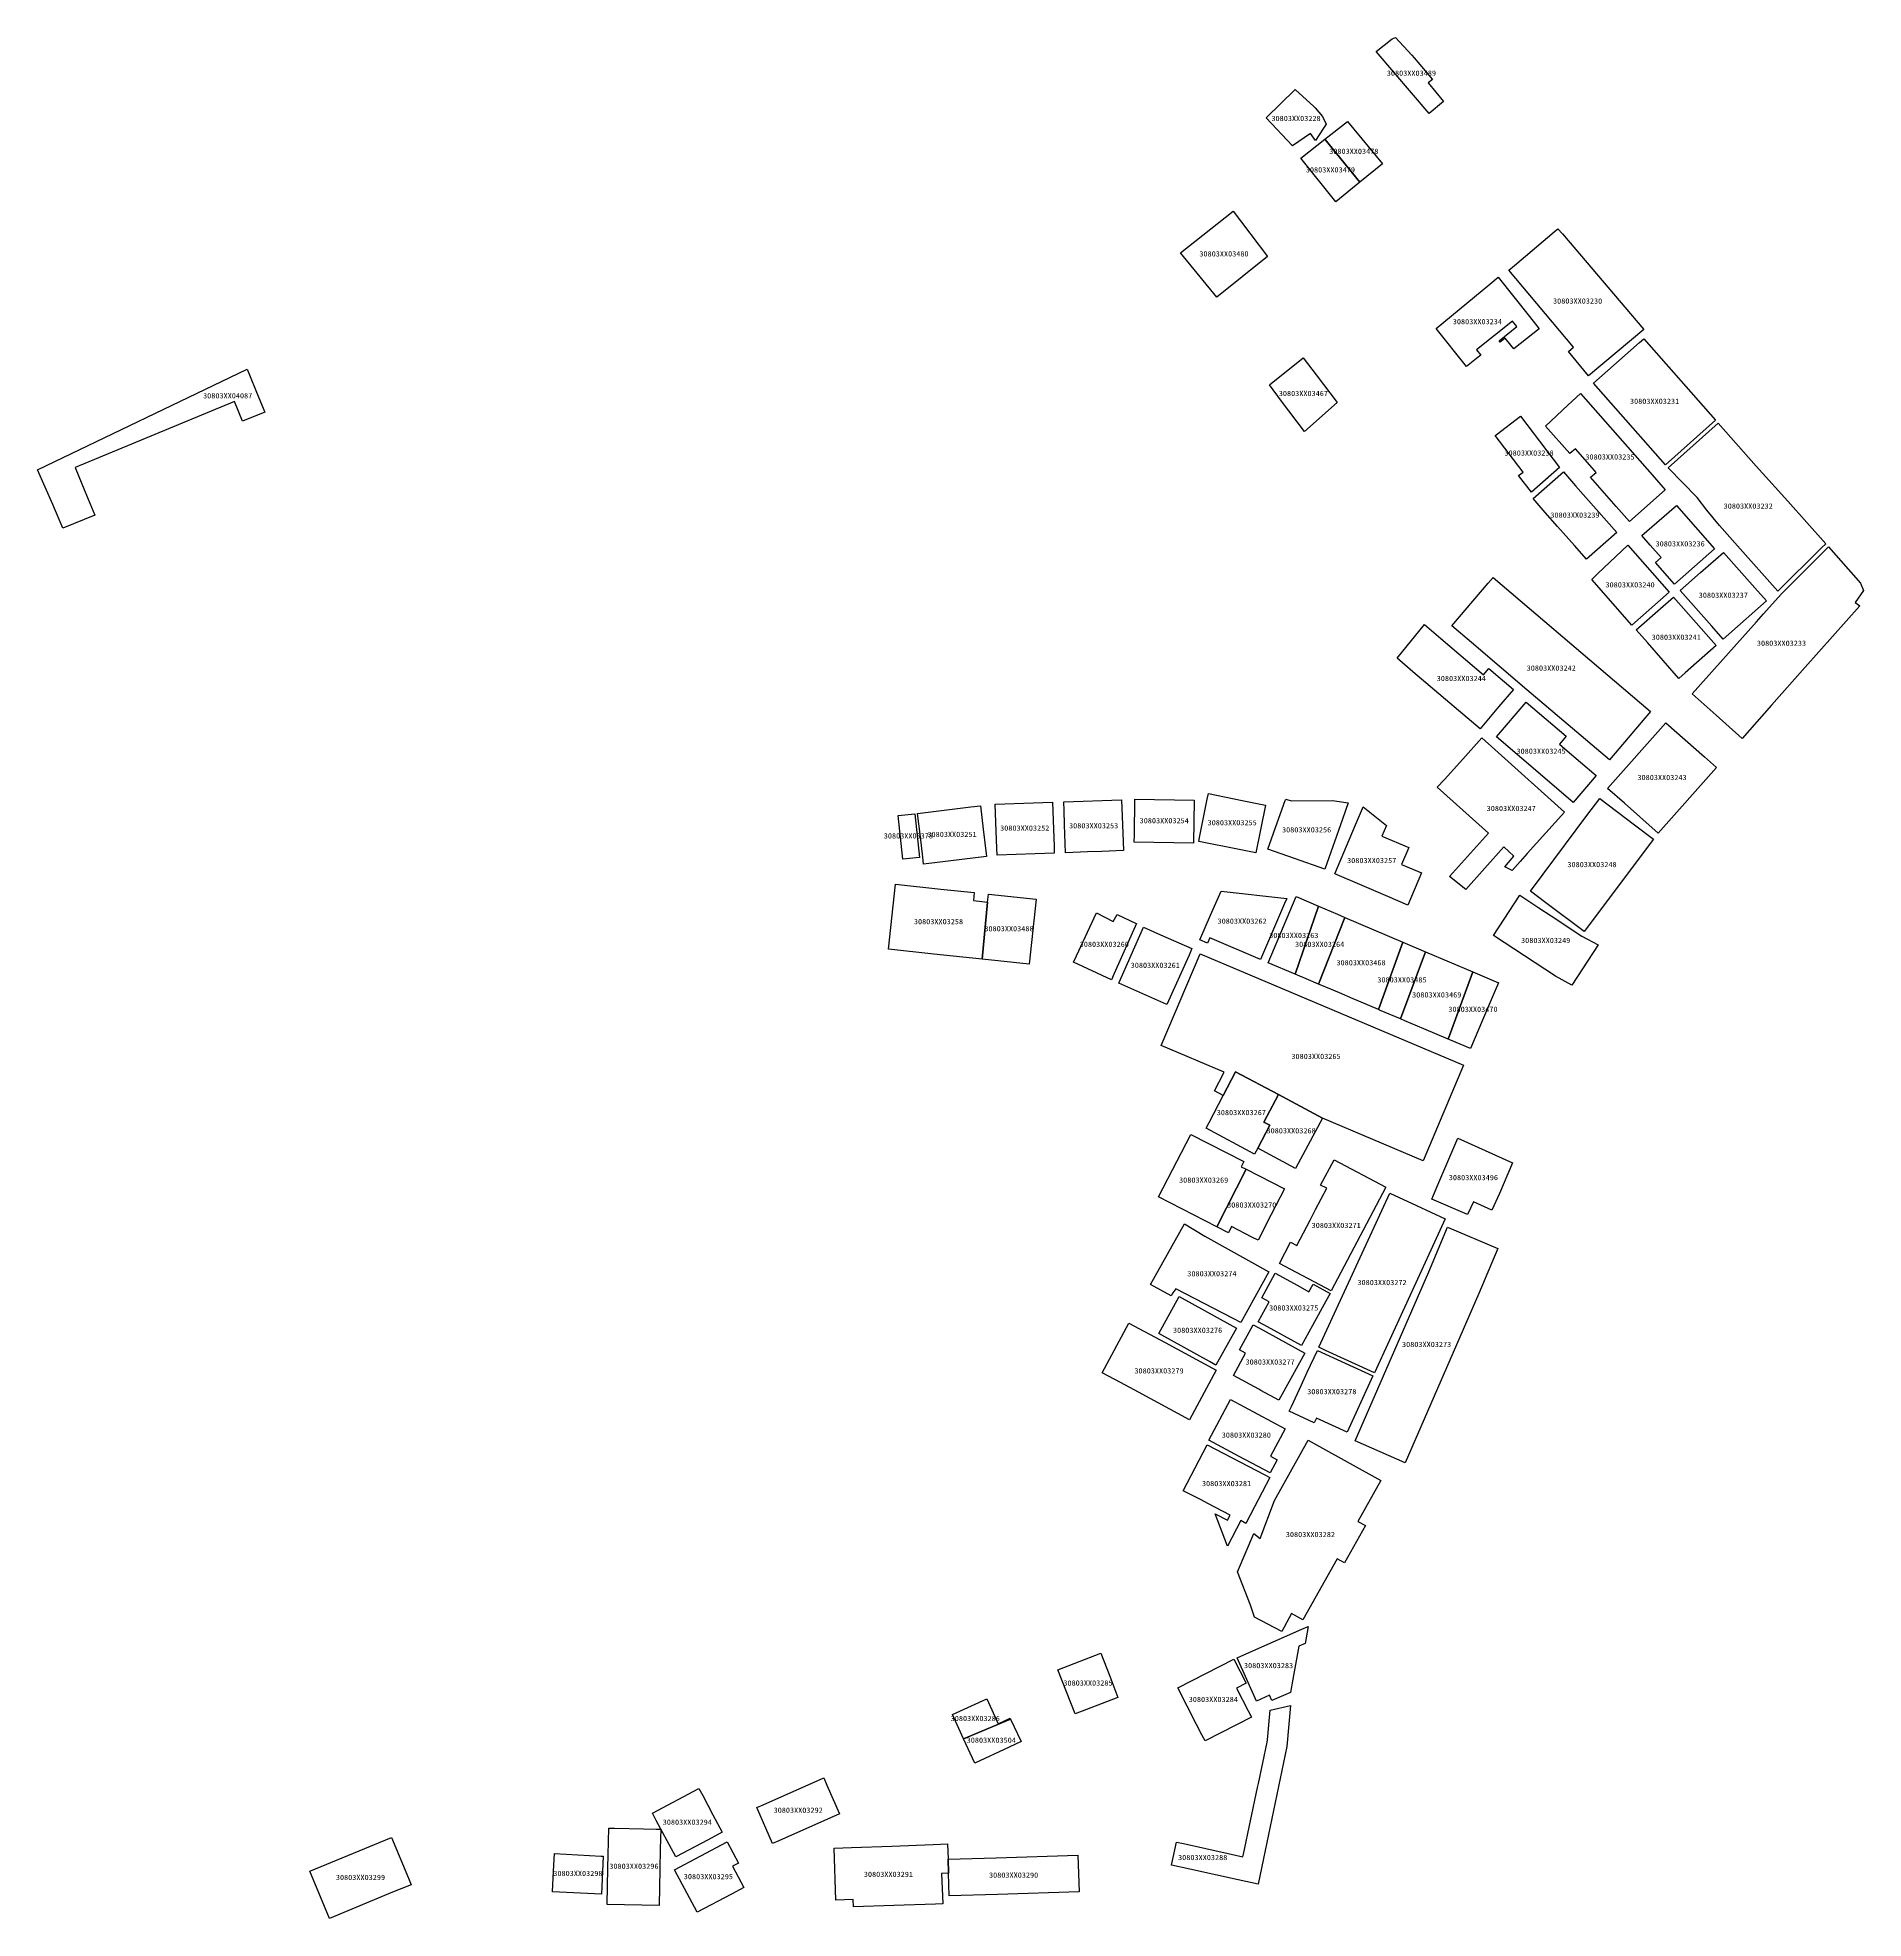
# Model space of a CAD drawing. Header units: inches. Extents: x 95398 to 167335, y 13830 to 47722.
# Drawn here: x 106015.2 to 106333.8, y 28123.8 to 28451.9 of the extents above; entities that cross this region are included whole.
import ezdxf
from ezdxf.enums import TextEntityAlignment as Align

# ---------------------------------------------------------------- set-up
doc = ezdxf.new("R2010")
doc.units = ezdxf.units.IN
doc.header["$MEASUREMENT"] = 0
doc.layers.add('一级水源保护区', color=7, linetype='Continuous')
doc.layers.add('一级水源保护区内违法建筑', color=7, linetype='Continuous')
doc.styles.add('宋体', font='')
doc.styles.get('宋体').set_extended_font_data('宋体')

msp = doc.modelspace()

# ---------------------------------------------------------------- linework, layer by layer
at = {"layer": '一级水源保护区', "color": 1, "linetype": 'Continuous', "lineweight": 25}
for points in [[(106260.4845, 28440.7695), (106257.9831, 28438.6771), (106248.7815, 28449.5165), (106251.5313, 28451.7285), (106252.1563, 28451.9141), (106255.0001, 28448.8437), (106255.3673, 28448.4103), (106258.5705, 28444.6231), (106257.8281, 28444.0099)], [(106239.5417, 28436.0903), (106238.1563, 28433.9609), (106237.3125, 28435.1993), (106234.1407, 28433.0411), (106229.5469, 28437.8887), (106234.6173, 28442.8359), (106237.8831, 28439.8813), (106238.1017, 28439.6837), (106239.3985, 28438.1757), (106240.0079, 28436.8067)], [(106245.8979, 28426.6705), (106239.8075, 28434.1849), (106243.7383, 28437.2781), (106249.8763, 28429.8717)], [(106245.8979, 28426.6705), (106241.6959, 28423.2895), (106235.6267, 28430.8951), (106239.8075, 28434.1849)], [(106229.8033, 28413.7205), (106220.9673, 28406.6107), (106214.6169, 28414.3627), (106223.8281, 28421.6109)], [(106295.4453, 28400.9943), (106285.8125, 28392.9199), (106282.2891, 28397.1309), (106283.2031, 28397.9005), (106271.9297, 28411.3595), (106272.8673, 28412.1465), (106279.7969, 28418.0079), (106280.4611, 28418.5743), (106281.2423, 28417.6623)], [(106275.5001, 28403.2345), (106277.2031, 28401.0821), (106272.7969, 28397.5919), (106271.5235, 28399.1973), (106271.2813, 28399.5021), (106270.3907, 28398.7911), (106270.1953, 28399.0353), (106273.2969, 28401.4921), (106272.5547, 28402.4317), (106266.2813, 28397.4649), (106267.0235, 28396.5255), (106266.2423, 28395.9063), (106264.5235, 28394.5431), (106259.2187, 28401.1895), (106268.5937, 28408.8927), (106270.0625, 28410.1017)], [(106307.9531, 28385.1505), (106299.2187, 28377.3595), (106286.6875, 28391.6407), (106294.7267, 28398.6993), (106295.4767, 28399.3595)], [(106241.9293, 28388.2559), (106236.2575, 28383.2037), (106232.2635, 28388.4533), (106230.1347, 28391.3511), (106236.0283, 28396.0553), (106238.3019, 28393.0517)], [(106053.8125, 28389.0801), (106054.8437, 28386.5801), (106050.9609, 28384.9805), (106049.5469, 28388.4005), (106021.7267, 28376.8945), (106023.4531, 28372.7501), (106025.1563, 28368.5899), (106019.6173, 28366.3009), (106017.8281, 28370.4297), (106015.1883, 28376.5051), (106051.76, 28394.0475)], [(106291.7501, 28381.4883), (106296.8985, 28375.6291), (106299.2109, 28373.0001), (106292.9531, 28367.5001), (106290.6407, 28370.1251), (106286.1797, 28375.1993), (106287.1563, 28376.0605), (106286.4687, 28376.8477), (106283.5313, 28380.1895), (106282.5469, 28379.3301), (106278.3281, 28384.1407), (106282.2259, 28387.7831), (106284.4219, 28389.8301)], [(106278.3125, 28374.7441), (106275.8595, 28372.5801), (106273.6095, 28375.5137), (106274.3985, 28376.1231), (106271.9687, 28379.3185), (106269.5391, 28382.5157), (106269.6875, 28382.6289), (106273.9687, 28385.8809), (106280.7579, 28376.9103)], [(106326.4609, 28362.8809), (106318.8595, 28355.3595), (106311.8359, 28363.2305), (106308.6485, 28366.8009), (106306.4845, 28369.4883), (106304.7423, 28371.6603), (106299.6877, 28376.8399), (106308.4219, 28384.6309), (106315.0859, 28377.1603), (106320.5625, 28371.0215), (106327.2109, 28363.5703)], [(106290.7423, 28365.5509), (106285.4375, 28360.9005), (106283.3515, 28363.2755), (106280.4063, 28366.6251), (106278.2579, 28369.0665), (106276.1485, 28371.4707), (106281.4375, 28376.1309), (106283.5547, 28373.7227)], [(106301.7969, 28357.4395), (106300.8205, 28356.5801), (106297.5157, 28360.3339), (106298.4923, 28361.1935), (106296.5861, 28363.3673), (106295.1329, 28365.0197), (106297.7579, 28367.3281), (106301.1407, 28370.3007), (106307.8125, 28362.7207)], [(106299.8985, 28355.1407), (106293.3907, 28349.4101), (106286.3671, 28357.3907), (106287.4375, 28358.4101), (106292.6485, 28363.3809)], [(106317.7501, 28335.4121), (106312.6407, 28329.6505), (106308.0859, 28333.6913), (106303.8907, 28337.4199), (106315.0937, 28349.9863), (106316.3439, 28351.3887), (106319.4063, 28354.8301), (106327.0547, 28362.4297), (106327.6797, 28363.0507), (106333.2735, 28356.7207), (106333.7735, 28355.4297), (106332.3595, 28353.3595), (106333.1563, 28352.7695), (106323.6407, 28342.0527)], [(106310.2969, 28347.8379), (106309.2969, 28346.9531), (106307.3125, 28349.2051), (106301.8281, 28355.4355), (106302.8047, 28356.2989), (106305.3749, 28358.5723), (106309.3359, 28362.0937), (106314.8439, 28355.9005), (106316.8437, 28353.6505)], [(106296.6485, 28334.3399), (106289.4767, 28325.9199), (106275.0705, 28338.1407), (106265.3985, 28346.3907), (106261.9767, 28349.3105), (106268.3281, 28356.7325), (106269.1719, 28357.7207)], [(106302.6797, 28341.0703), (106301.5705, 28340.0995), (106296.1095, 28346.3537), (106294.1407, 28348.6093), (106298.3673, 28352.3281), (106300.6173, 28354.3105), (106308.0937, 28345.8301)], [(106260.0391, 28347.0703), (106267.4609, 28340.7403), (106268.4141, 28341.8633), (106272.7189, 28338.1895), (106270.1171, 28335.1231), (106266.8907, 28331.3107), (106265.3907, 28332.5801), (106255.1329, 28341.2793), (106252.4297, 28343.6505), (106257.1719, 28349.5137)], [(106287.1407, 28323.1797), (106283.1407, 28318.4825), (106278.5859, 28322.3653), (106269.7423, 28329.8945), (106274.9297, 28335.9845), (106281.9377, 28330.0195), (106280.7501, 28328.6271), (106281.6641, 28327.8477)], [(106281.6095, 28316.7891), (106275.1017, 28309.5391), (106273.8673, 28308.1543), (106272.4687, 28306.5899), (106271.1797, 28307.2501), (106272.8047, 28309.1095), (106271.0235, 28310.7051), (106264.3829, 28303.3007), (106261.5783, 28305.5645), (106268.3517, 28313.1075), (106259.4219, 28321.1133), (106260.7033, 28322.4707), (106263.8673, 28325.9961), (106267.2031, 28329.7169), (106269.4375, 28327.7129)], [(106308.1329, 28324.5509), (106297.9923, 28313.0899), (106292.0705, 28318.3263), (106289.1485, 28320.9103), (106299.2891, 28332.3691), (106306.0313, 28326.4063)], [(106229.4687, 28317.9903), (106227.7813, 28309.6581), (106224.8437, 28310.2541), (106217.7969, 28311.6817), (106217.9923, 28312.6621), (106219.2891, 28319.0605), (106219.4845, 28320.0137), (106225.3907, 28318.8145), (106226.5313, 28318.5859)], [(106169.0547, 28308.8437), (106166.1641, 28308.5997), (106165.3203, 28316.1759), (106168.2501, 28316.5001)], [(106180.7813, 28309.0527), (106169.7969, 28307.7187), (106169.6563, 28308.9101), (106169.2187, 28312.4845), (106168.7267, 28316.5547), (106178.0391, 28317.6875), (106179.7031, 28317.8887), (106180.1953, 28313.8185)], [(106192.5937, 28309.6349), (106182.6017, 28309.2677), (106182.5625, 28310.4669), (106182.4531, 28313.4649), (106182.2813, 28318.1621), (106192.2657, 28318.5273), (106192.4375, 28313.8281), (106192.5469, 28310.8321)], [(106198.3673, 28309.8281), (106194.5703, 28309.6895), (106194.3907, 28314.5625), (106194.3047, 28317.0605), (106194.2501, 28318.5605), (106204.3437, 28318.9297), (106204.6173, 28311.6349), (106204.6719, 28310.0605), (106200.8751, 28309.9199)], [(106217.0079, 28318.8497), (106216.8751, 28311.3517), (106206.5391, 28311.5313), (106206.5627, 28312.8321), (106206.6719, 28319.0313)], [(106232.9687, 28319.0665), (106233.9297, 28318.7773), (106241.1095, 28318.7891), (106243.8907, 28318.4277), (106242.8907, 28315.5705), (106239.7969, 28306.7989), (106234.5001, 28308.6661), (106229.8751, 28310.2951), (106231.5079, 28314.9161), (106232.8673, 28318.7833)], [(106256.6877, 28306.1817), (106254.3047, 28300.5663), (106250.8125, 28302.0527), (106246.2969, 28303.9689), (106241.5391, 28305.9903), (106245.1719, 28314.5509), (106246.3673, 28317.3907), (106246.4999, 28317.6777), (106250.5547, 28314.4337), (106249.7735, 28312.5957), (106254.4453, 28310.6133), (106253.1953, 28307.6681)], [(106297.1719, 28312.0703), (106285.0781, 28295.9395), (106278.3671, 28300.9785), (106275.6719, 28303.0001), (106277.8907, 28305.9609), (106285.5391, 28316.1719), (106287.7579, 28319.1309), (106293.8359, 28314.5703)], [(106180.9227, 28301.0779), (106180.0227, 28291.1179), (106171.6017, 28292.0235), (106163.6485, 28292.8809), (106164.8673, 28304.2149), (106172.8203, 28303.3595), (106178.6329, 28302.7345), (106178.4845, 28301.3419)], [(106180.0227, 28291.1179), (106180.9227, 28301.0779), (106180.9377, 28301.0761), (106181.0859, 28302.4687), (106189.4375, 28301.5703), (106188.2187, 28290.2363)], [(106232.7501, 28300.8165), (106228.5547, 28291.0431), (106219.7423, 28294.8263), (106219.3517, 28293.9063), (106217.9687, 28294.4981), (106219.8203, 28298.8009), (106221.7031, 28302.9727), (106233.1641, 28301.7285)], [(106238.7119, 28300.3565), (106234.5971, 28288.5063), (106229.8829, 28290.5001), (106234.7735, 28302.0293)], [(106243.3075, 28298.4039), (106238.6919, 28286.7723), (106236.9297, 28287.5197), (106234.5971, 28288.5063), (106238.7119, 28300.3565), (106241.9923, 28298.9629)], [(106287.5079, 28293.6075), (106282.8907, 28286.5977), (106280.0313, 28288.1309), (106269.2187, 28295.2599), (106273.8437, 28302.2695), (106277.1563, 28300.0821), (106279.3125, 28298.6623), (106284.6485, 28295.1407)], [(106199.9375, 28299.2305), (106202.8907, 28297.6797), (106203.5391, 28298.9199), (106206.8837, 28297.3481), (106206.9299, 28297.3483), (106206.9219, 28297.3301), (106203.0625, 28288.6095), (106202.5625, 28287.5197), (106195.9689, 28290.6095), (106196.4687, 28291.6993)], [(106253.4031, 28294.1133), (106249.1709, 28282.3235), (106246.1173, 28283.6191), (106244.7345, 28284.2071), (106242.3517, 28285.2209), (106240.9687, 28285.8067), (106238.6919, 28286.7723), (106243.3075, 28298.4039)], [(106216.1017, 28291.8399), (106212.2579, 28283.2325), (106203.8361, 28286.9629), (106208.1407, 28296.6993), (106211.1329, 28295.3809), (106216.5937, 28292.9611)], [(106257.3709, 28292.4269), (106253.0037, 28280.6905), (106249.3439, 28282.2501), (106249.1709, 28282.3235), (106253.4031, 28294.1133)], [(106239.3907, 28263.3613), (106231.7265, 28267.4825), (106224.1875, 28271.4669), (106222.0627, 28267.3477), (106220.5235, 28268.1427), (106222.2187, 28271.4199), (106211.2579, 28276.0605), (106218.0391, 28292.0703), (106263.9923, 28272.6075), (106256.9297, 28255.9335)], [(106265.6305, 28288.9165), (106261.3151, 28277.1785), (106257.0781, 28278.9707), (106253.7579, 28280.3691), (106253.0037, 28280.6905), (106257.3709, 28292.4269)], [(106261.3151, 28277.1785), (106265.6305, 28288.9165), (106270.0937, 28287.0195), (106269.5235, 28285.6407), (106267.3281, 28280.4805), (106265.2187, 28275.5099), (106261.5937, 28277.0605)], [(106231.7265, 28267.4825), (106229.1641, 28262.7071), (106230.2187, 28262.1387), (106228.0859, 28258.1719), (106227.5157, 28257.1191), (106219.1095, 28261.6427), (106219.6329, 28262.6387), (106222.0627, 28267.3477), (106224.1875, 28271.4669)], [(106239.3907, 28263.3613), (106234.6875, 28254.6191), (106228.0859, 28258.1719), (106230.2187, 28262.1387), (106229.1641, 28262.7071), (106231.7265, 28267.4825)], [(106226.0781, 28254.4609), (106220.9375, 28244.4473), (106210.7969, 28249.6543), (106216.3907, 28260.5567), (106225.6407, 28255.8067), (106225.1875, 28254.9161)], [(106270.2969, 28250.2521), (106268.9141, 28247.3107), (106265.7501, 28248.7989), (106264.7189, 28246.5957), (106258.4609, 28249.2463), (106259.5157, 28251.7325), (106262.9811, 28259.9063), (106272.5645, 28255.5981)], [(106220.9375, 28244.4473), (106226.0781, 28254.4609), (106232.7501, 28251.0353), (106230.4531, 28246.5607), (106228.1563, 28242.0899), (106227.0859, 28242.6387), (106223.5313, 28244.4649), (106222.9845, 28243.3965)], [(106250.4531, 28251.3477), (106240.8985, 28233.2599), (106231.8751, 28238.0235), (106233.8359, 28241.7403), (106234.8985, 28241.1797), (106237.2267, 28245.6055), (106238.1875, 28247.4297), (106240.1407, 28251.1445), (106239.0703, 28251.7091), (106241.4063, 28256.1289)], [(106258.9375, 28241.7403), (106248.4453, 28218.9395), (106239.9219, 28222.8615), (106238.7423, 28223.4063), (106251.1173, 28250.2929), (106255.8203, 28248.1271), (106260.8203, 28245.8281)], [(106230.0391, 28236.5841), (106225.1251, 28227.7149), (106223.8203, 28228.4395), (106213.7813, 28233.6193), (106213.2657, 28232.9063), (106212.9845, 28232.4023), (106209.4063, 28234.3809), (106215.2891, 28244.9493), (106218.8517, 28242.7793)], [(106266.6485, 28232.7989), (106253.8047, 28203.2695), (106245.0937, 28207.0605), (106257.9375, 28236.5879), (106261.2187, 28244.3341), (106269.9609, 28240.6329)], [(106235.0625, 28234.1661), (106237.0157, 28233.0997), (106237.7423, 28234.4181), (106240.7031, 28232.7931), (106239.9845, 28231.4785), (106237.6407, 28227.2031), (106235.7109, 28223.6895), (106229.1407, 28227.3007), (106228.1719, 28227.8301), (106230.1017, 28231.3399), (106228.7891, 28232.0587), (106231.1173, 28236.3243)], [(106224.3751, 28226.7599), (106220.7969, 28220.2853), (106219.6563, 28220.9141), (106210.8203, 28225.8027), (106214.3985, 28232.2773), (106223.2423, 28227.3887)], [(106220.8125, 28219.4297), (106216.1563, 28210.7735), (106207.2657, 28215.5567), (106204.1173, 28217.2481), (106200.9219, 28218.9689), (106205.5781, 28227.6251), (106211.9219, 28224.2149)], [(106233.8673, 28217.9317), (106231.7969, 28214.1603), (106228.6329, 28215.8907), (106228.2813, 28216.0821), (106223.8673, 28218.5099), (106225.9767, 28222.3653), (106224.9219, 28222.9435), (106227.3203, 28227.3301), (106228.3829, 28226.7499), (106236.3125, 28222.4005)], [(106248.1953, 28218.3945), (106243.6797, 28208.5841), (106238.3361, 28211.0431), (106237.9609, 28210.2247), (106233.6017, 28212.2325), (106233.9767, 28213.0489), (106235.7267, 28216.8653), (106236.7345, 28219.0449), (106238.4923, 28222.8595)], [(106231.4609, 28203.7813), (106230.2423, 28201.4845), (106224.8281, 28204.3613), (106219.5313, 28207.1777), (106223.3125, 28214.2853), (106232.8751, 28209.2031), (106230.3125, 28204.3907)], [(106227.5391, 28195.5723), (106226.0391, 28192.6875), (106225.1407, 28193.1543), (106222.8281, 28188.7227), (106220.6563, 28194.3653), (106222.8203, 28193.2383), (106223.2813, 28194.1249), (106219.3751, 28196.1603), (106218.2031, 28196.7755), (106215.0781, 28198.3555), (106219.2735, 28206.4101), (106229.3203, 28201.1719), (106230.1953, 28200.6797)], [(106246.8751, 28192.2853), (106243.2423, 28185.7793), (106241.9297, 28186.5097), (106235.9687, 28175.8321), (106234.0001, 28176.9317), (106232.2735, 28173.8321), (106227.5313, 28176.3379), (106226.8517, 28178.4259), (106224.5703, 28184.2109), (106227.3829, 28190.8907), (106228.5001, 28190.0703), (106231.0001, 28196.6505), (106236.8985, 28207.2169), (106238.8907, 28206.1035), (106249.5469, 28200.1523), (106245.5625, 28193.0157)], [(106233.8205, 28163.1661), (106230.5703, 28161.7969), (106230.1563, 28162.7071), (106227.8751, 28161.6837), (106224.4845, 28169.2345), (106226.7109, 28170.2287), (106235.8125, 28174.2325), (106236.9141, 28174.6973), (106236.3829, 28171.7441), (106235.2813, 28171.2793), (106234.2423, 28165.5137)], [(106203.6953, 28162.3165), (106196.2187, 28159.4297), (106193.2343, 28167.1543), (106196.0313, 28168.2345), (106200.7187, 28170.0411), (106202.2657, 28166.0293)], [(106226.9923, 28158.8867), (106218.8907, 28154.7305), (106218.3437, 28155.7989), (106217.4141, 28157.5977), (106214.1407, 28163.9845), (106223.9297, 28169.0079), (106226.0781, 28164.8243), (106224.3907, 28163.9571), (106226.4375, 28159.9531)], [(106184.9615, 28158.5371), (106176.7749, 28155.1121), (106174.8281, 28159.3105), (106180.7969, 28162.0801), (106182.8125, 28157.7207), (106183.9219, 28158.2403), (106184.8907, 28158.6895)], [(106233.1719, 28153.7599), (106229.1017, 28134.2363), (106228.1407, 28129.7539), (106224.6797, 28130.4785), (106216.2423, 28132.3517), (106213.0235, 28133.0703), (106213.9141, 28137.0723), (106215.1329, 28136.7989), (106222.9141, 28135.0605), (106225.5157, 28134.4785), (106225.6173, 28134.9689), (106228.0625, 28146.5937), (106228.2109, 28147.2949), (106229.7187, 28154.4923), (106229.8203, 28154.9181), (106230.2735, 28160.0627), (106233.7969, 28160.9005)], [(106176.7749, 28155.1121), (106184.9615, 28158.5371), (106186.7891, 28154.6095), (106184.7033, 28153.6387), (106178.7423, 28150.8691)], [(106123.9375, 28139.3437), (106123.1251, 28140.8653), (106122.4689, 28142.0997), (106130.5859, 28146.4259), (106131.2501, 28145.1895), (106133.0313, 28141.8361), (106134.6485, 28138.8067), (106132.1797, 28137.4903), (106126.5313, 28134.4825), (106125.3751, 28136.6465)], [(106144.5547, 28137.3185), (106143.4453, 28136.8263), (106140.6797, 28143.0997), (106141.7735, 28143.5841), (106152.3517, 28148.2559), (106152.9219, 28146.9767), (106155.1249, 28141.9845)], [(106123.9375, 28139.3437), (106123.8281, 28135.8223), (106123.7579, 28132.3223), (106123.6329, 28126.0235), (106114.5781, 28126.2031), (106114.7031, 28132.5021), (106114.8359, 28139.5001), (106115.8359, 28139.4805), (106120.8985, 28139.3809), (106123.1017, 28139.3379)], [(106077.1095, 28128.3067), (106066.1093, 28123.7599), (106062.7109, 28131.9845), (106076.9375, 28137.8673), (106079.8829, 28130.7521), (106080.3439, 28129.6425)], [(106136.2891, 28128.0137), (106130.2813, 28124.8281), (106126.3437, 28132.2481), (106135.5313, 28137.1231), (106137.4999, 28133.4121), (106136.4375, 28132.8497), (106138.4063, 28129.1387)], [(106174.0625, 28134.0685), (106174.1485, 28131.6231), (106172.9375, 28131.5783), (106173.1407, 28126.3087), (106171.8359, 28126.2599), (106164.5781, 28126.0039), (106157.5469, 28125.7559), (106157.5001, 28127.0547), (106154.5001, 28126.9493), (106154.1797, 28136.0059), (106157.1797, 28136.1113), (106164.2501, 28136.3789), (106171.4453, 28136.6505), (106172.7423, 28136.6993), (106173.9531, 28136.7441)], [(106113.8751, 28134.6035), (106113.5703, 28127.9903), (106105.0547, 28128.3789), (106105.2187, 28131.9943), (106105.3595, 28135.0743), (106113.5001, 28134.6251)], [(106174.1485, 28131.6231), (106174.0625, 28134.0685), (106182.4687, 28134.3263), (106196.7189, 28134.7617), (106196.9141, 28128.3653), (106182.6641, 28127.9297), (106174.2735, 28127.6719)]]:
    msp.add_lwpolyline(points, close=True, dxfattribs=at)

# ---------------------------------------------------------------- texts
at = {"layer": '一级水源保护区内违法建筑', "color": 18, "true_color": 0x000000, "style": '宋体'}
for s, p in [('30803XX03489', (106254.91, 28444.9829)), ('30803XX03228', (106234.7757, 28437.0857)), ('30803XX03478', (106244.8562, 28431.3519)), ('30803XX03479', (106240.7757, 28428.1147)), ('30803XX03480', (106222.2014, 28413.4552)), ('30803XX03230', (106283.9087, 28405.2301)), ('30803XX03234', (106266.4225, 28401.631)), ('30803XX04087', (106048.3513, 28388.6991)), ('30803XX03467', (106236.0584, 28389.1013)), ('30803XX03231', (106297.3385, 28387.7386)), ('30803XX03238', (106275.4335, 28378.7079)), ('30803XX03235', (106289.556, 28378.0245)), ('30803XX03239', (106283.441, 28367.8781)), ('30803XX03232', (106313.6754, 28369.4476)), ('30803XX03236', (106301.7987, 28362.8632)), ('30803XX03240', (106293.0623, 28355.7111)), ('30803XX03237', (106309.3355, 28353.9011)), ('30803XX03241', (106301.1192, 28346.5724)), ('30803XX03233', (106319.4843, 28345.5229)), ('30803XX03244', (106263.6144, 28339.3713)), ('30803XX03242', (106279.3079, 28341.1839)), ('30803XX03245', (106277.5339, 28326.6776)), ('30803XX03243', (106298.64, 28322.0945)), ('30803XX03247', (106272.3272, 28316.6927)), ('30803XX03251', (106174.7497, 28312.1686)), ('30803XX03252', (106187.4361, 28313.2628)), ('30803XX03253', (106199.4583, 28313.6739)), ('30803XX03254', (106211.7737, 28314.556)), ('30803XX03255', (106223.6314, 28314.2009)), ('30803XX03256', (106236.6192, 28312.9643)), ('30803XX03378', (106167.1297, 28311.9054)), ('30803XX03257', (106247.9803, 28307.6097)), ('30803XX03248', (106286.4212, 28306.901)), ('30803XX03258', (106172.3858, 28296.9463)), ('30803XX03488', (106184.6802, 28295.7139)), ('30803XX03262', (106225.3649, 28297.0305)), ('30803XX03260', (106201.3195, 28292.9914)), ('30803XX03263', (106234.389, 28294.539)), ('30803XX03264', (106238.8922, 28292.9883)), ('30803XX03249', (106278.3335, 28293.6658)), ('30803XX03261', (106210.2117, 28289.3282)), ('30803XX03468', (106246.1163, 28289.7742)), ('30803XX03485', (106253.2549, 28286.7872)), ('30803XX03469', (106259.3258, 28284.1633)), ('30803XX03470', (106265.6445, 28281.651)), ('30803XX03265', (106238.2603, 28273.4304)), ('30803XX03267', (106225.2301, 28263.6311)), ('30803XX03268', (106233.9126, 28260.4567)), ('30803XX03269', (106218.6553, 28251.8479)), ('30803XX03496', (106265.7231, 28252.2834)), ('30803XX03270', (106227.0487, 28247.5054)), ('30803XX03271', (106241.779, 28243.9393)), ('30803XX03274', (106220.0932, 28235.5106)), ('30803XX03272', (106249.7804, 28233.9807)), ('30803XX03275', (106234.3698, 28229.5468)), ('30803XX03276', (106217.5974, 28225.6458)), ('30803XX03277', (106230.2485, 28220.1101)), ('30803XX03273', (106257.5587, 28223.174)), ('30803XX03279', (106210.866, 28218.5648)), ('30803XX03278', (106241.0156, 28214.9398)), ('30803XX03280', (106226.0984, 28207.3592)), ('30803XX03281', (106222.6477, 28198.9023)), ('30803XX03282', (106237.2834, 28190.0127)), ('30803XX03283', (106229.9793, 28167.1466)), ('30803XX03285', (106198.4664, 28164.1013)), ('30803XX03284', (106220.3413, 28161.2353)), ('30803XX03286', (106178.8061, 28157.9124)), ('30803XX03504', (106181.5965, 28154.1236)), ('30803XX03292', (106147.9018, 28141.9076)), ('30803XX03294', (106128.557, 28139.8188)), ('30803XX03296', (106119.2371, 28132.1317)), ('30803XX03288', (106218.4861, 28133.6512)), ('30803XX03299', (106071.5257, 28130.179)), ('30803XX03298', (106109.4646, 28130.8777)), ('30803XX03295', (106132.2354, 28130.3217)), ('30803XX03291', (106163.6521, 28130.7194)), ('30803XX03290', (106185.4946, 28130.5824))]:
    msp.add_text(s, height=0.914402, dxfattribs=at).set_placement(p, align=Align.BOTTOM_CENTER)

doc.saveas('drawing.dxf')
